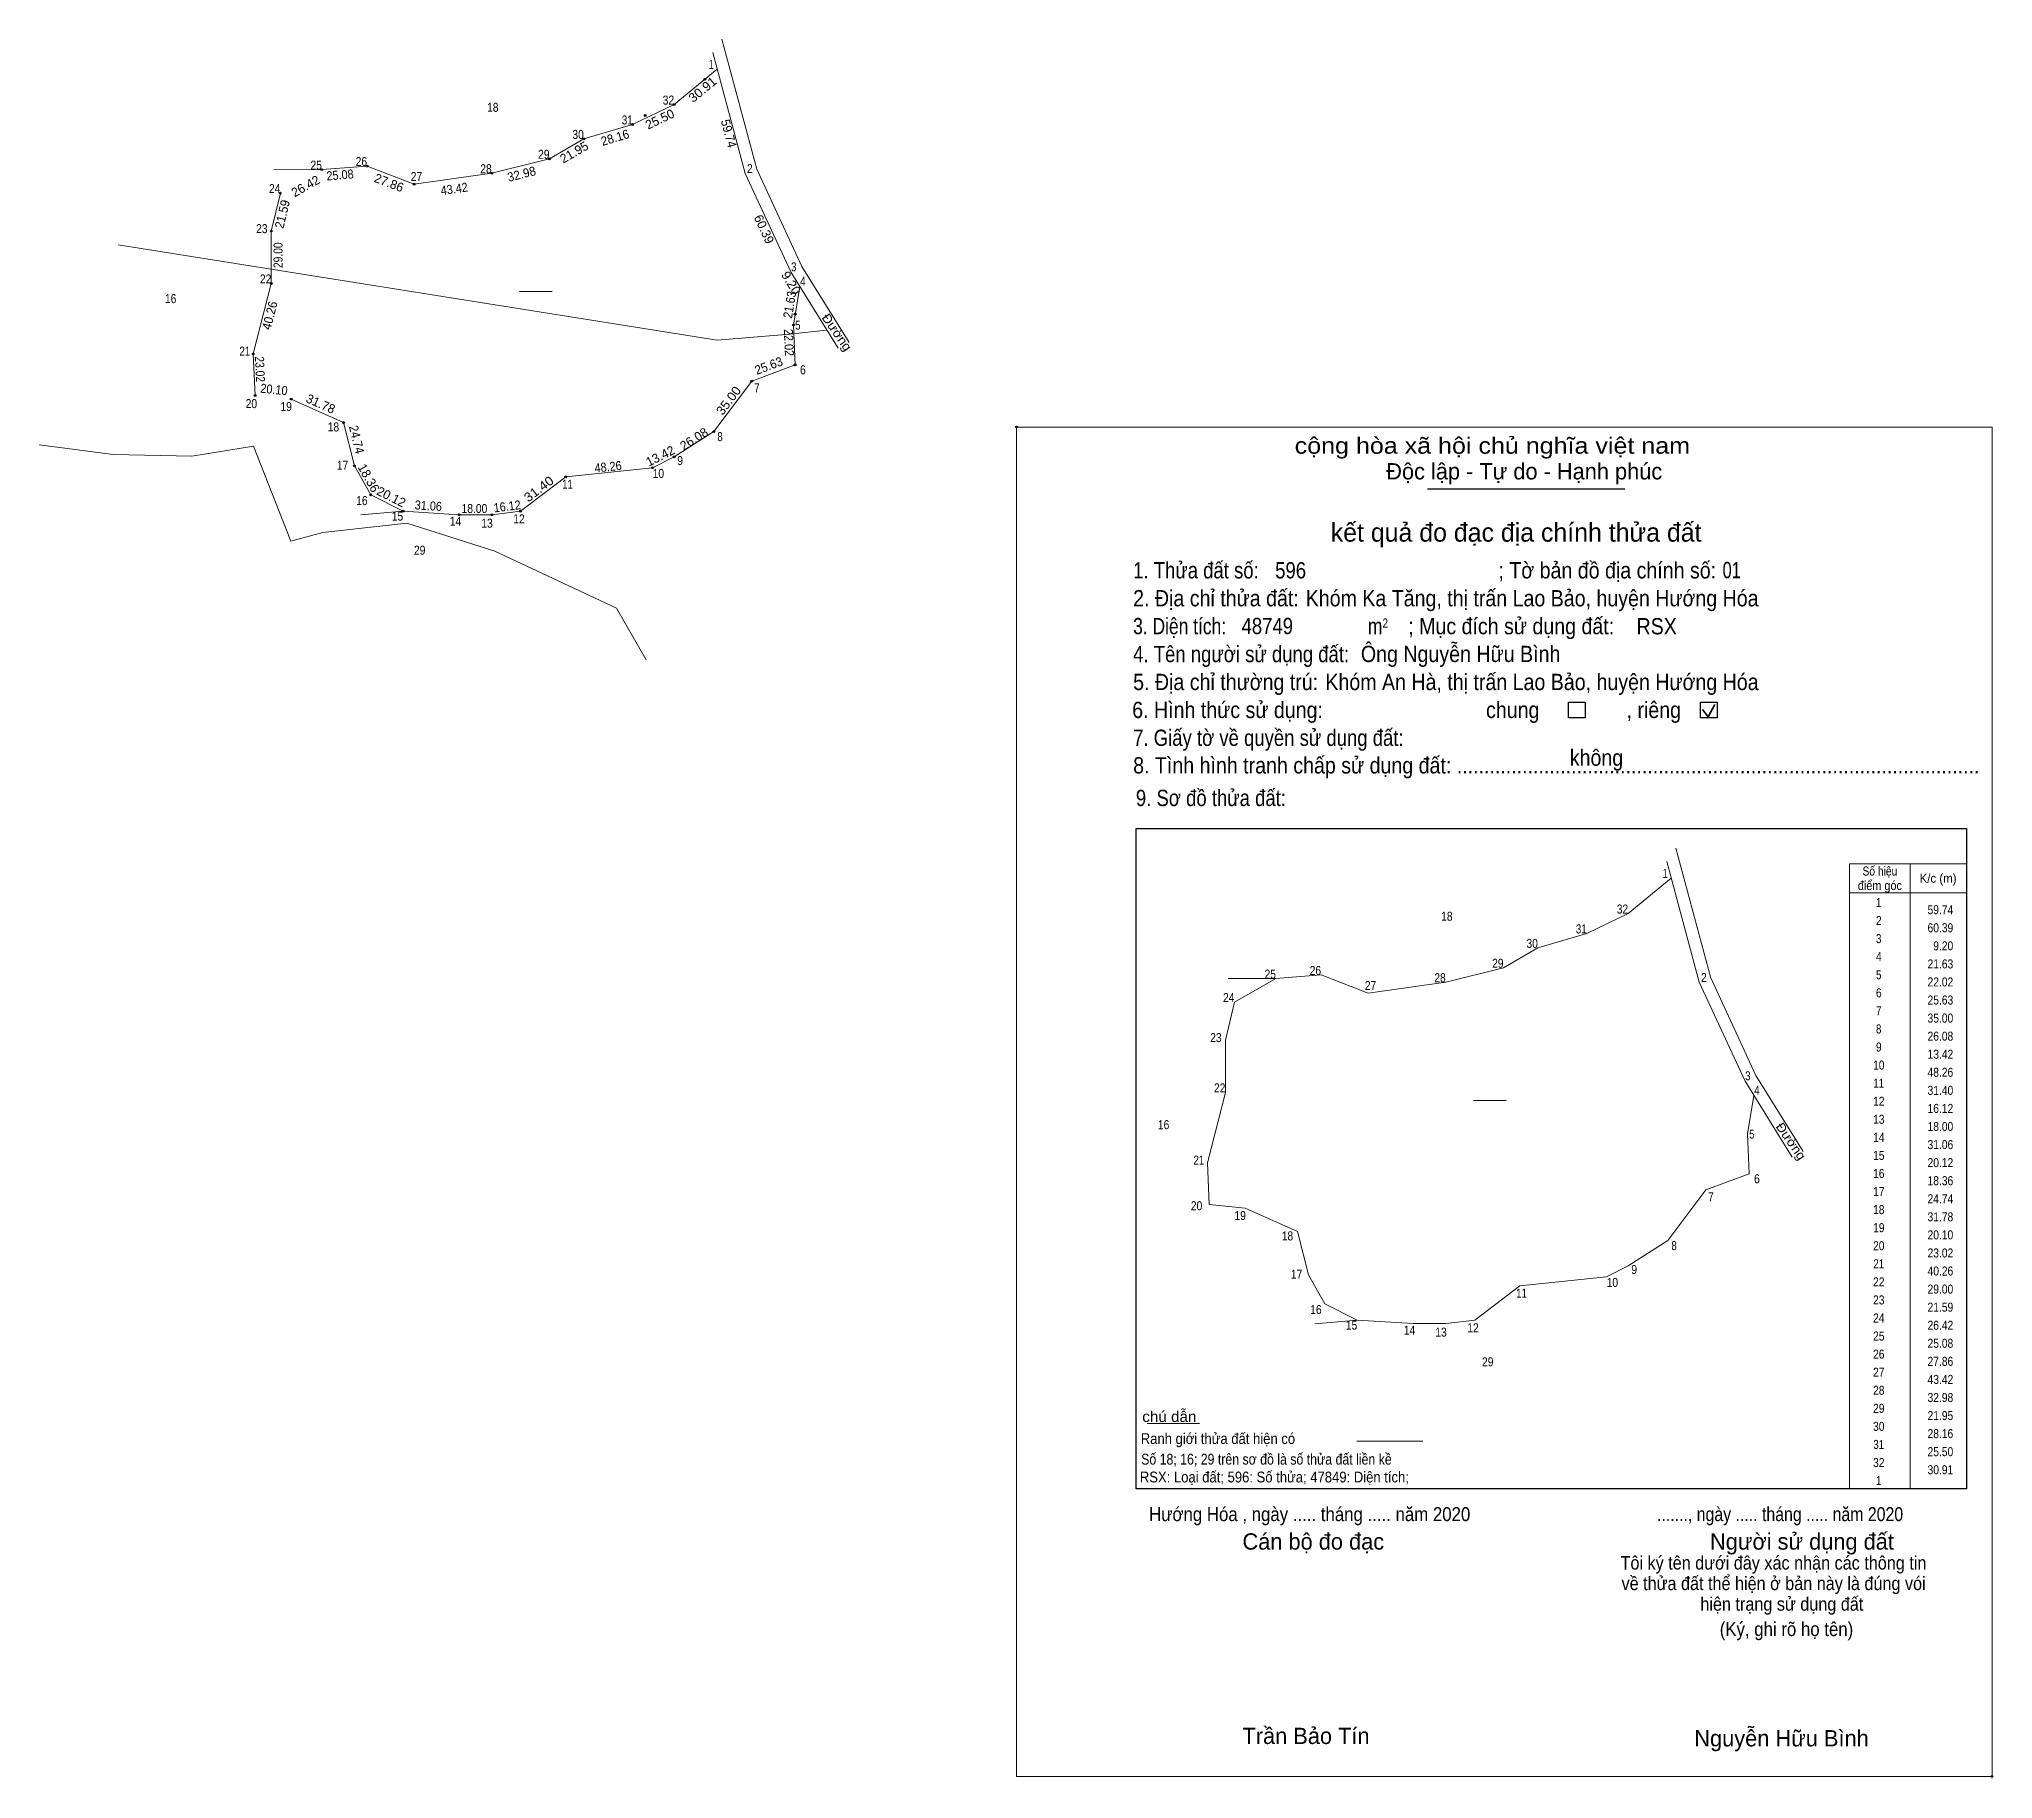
# Model space of a CAD drawing. Header units: centimetres. Extents: x 536072 to 541537, y 1838884 to 1841797.
# Drawn here: x 538262 to 539344, y 1840682 to 1841645 of the extents above; entities that cross this region are included whole.
import ezdxf
from ezdxf.enums import TextEntityAlignment as Align

# ---------------------------------------------------------------- set-up
doc = ezdxf.new("R2010")
doc.units = ezdxf.units.CM
doc.header["$LTSCALE"] = 2
doc.header["$PDMODE"] = 32
doc.header["$PDSIZE"] = 1
for name, color, linetype, lineweight in [('12', 7, 'Continuous', 13), ('17', 7, 'Continuous', 13), ('2', 7, 'Continuous', 25), ('28', 7, 'Continuous', 13), ('6', 7, 'Continuous', 13), ('63', 7, 'Continuous', 13)]:
    doc.layers.add(name, color=color, linetype=linetype, lineweight=lineweight)
doc.layers.add('7', color=7, linetype='Continuous')

msp = doc.modelspace()

# ---------------------------------------------------------------- texts
at = {"layer": '2'}
for s, height, width, p in [('cộng hòa xã hội chủ nghĩa việt nam', 9.014, 1.15, (538957.52, 1841415.76)), ('1. Thửa đất số:', 9.014, 0.85, (538868.1, 1841346.74)), ('; Tờ bản đồ địa chính số:', 9.014, 0.9, (539070.34, 1841346.74)), ('596', 9.02, 0.85, (538946.72, 1841346.74)), ('01', 9.02, 0.75, (539194.42, 1841346.86)), ('2. Địa chỉ thửa đất:', 9.014, 0.9, (538868.1, 1841331.28)), ('Khóm Ka Tăng, thị trấn Lao Bảo, huyện Hướng Hóa', 9.01, 0.9, (538963.64, 1841331.28)), ('3. Diện tích:', 9.014, 0.8, (538868.1, 1841315.82)), ('48749', 9.02, 0.85, (538928.1, 1841315.9)), ('2', 5.151, 0.8, (539006.14, 1841319.44)), ('; Mục đích sử dụng đất:', 9.014, 0.9, (539020.38, 1841315.82)), ('RSX', 9.01, 0.9, (539146.78, 1841315.76)), ('m', 9.014, 0.8, (538998.04, 1841315.82)), ('4. Tên người sử dụng đất:', 9.014, 0.85, (538868.1, 1841300.38)), ('Ông Nguyễn Hữu Bình', 9.02, 0.9, (538994.16, 1841300.44)), ('5. Địa chỉ thường trú:', 9.014, 0.9, (538868.1, 1841284.92)), ('Khóm An Hà, thị trấn Lao Bảo, huyện Hướng Hóa', 9.01, 0.9, (538974.52, 1841284.92)), ('6. Hình thức sử dụng:', 9.014, 0.9, (538867.58, 1841269.46)), ('chung                , riêng', 9.014, 0.9, (539063.46, 1841269.46)), ('7. Giấy tờ về quyền sử dụng đất:', 9.014, 0.85, (538868.1, 1841254.02)), ('8. Tình hình tranh chấp sử dụng đất: ................................................................................................', 9.014, 0.9, (538868.1, 1841238.76)), ('không', 9.015, 0.9, (539109.82, 1841243.02)), ('9. Sơ đồ thửa đất:', 9.014, 0.85, (538869.61, 1841220.72)), ('Hướng Hóa , ngày ..... tháng ..... năm 2020', 7.73, 0.9, (538876.92, 1840824.92)), ('......., ngày ..... tháng ..... năm 2020', 7.73, 0.85, (539158.1, 1840824.92)), ('(Ký, ghi rõ họ tên)', 7.727, 0.9, (539192.82, 1840761.3))]:
    msp.add_text(s, height=height, dxfattribs=dict(at, width=width)).set_placement(p)
for s, height, p in [('Độc lập - Tự do - Hạnh phúc', 9.014, (539008.2, 1841401.54)), ('Cán bộ đo đạc', 9.015, (538928.62, 1840809.14)), ('Người sử dụng đất', 9.014, (539187.46, 1840809.14)), ('Trần Bảo Tín', 9.01, (538928.64, 1840701.54)), ('Nguyễn Hữu Bình', 9.02, (539178.74, 1840700.22))]:
    msp.add_text(s, height=height, dxfattribs=at).set_placement(p)
for s, height, p in [('kết quả đo đạc địa chính thửa đất', 10.3, (539080.11, 1841367.08)), ('.', 2.576, (539343.514, 1840682.22))]:
    msp.add_text(s, height=height, dxfattribs=at).set_placement(p, align=Align.CENTER)
at = {"layer": '2', "width": 0.9}
for s, p in [('Tôi ký tên dưới đây xác nhận các thông tin', (539222.57, 1840798.12)), ('về thửa đất thể hiện ở bản này là đúng vói', (539222.65, 1840786.74)), ('hiện trạng sử dụng đất', (539227.21, 1840775.34))]:
    msp.add_text(s, height=7.447, dxfattribs=at).set_placement(p, align=Align.CENTER)
at = {"layer": '6'}
for s, width, p in [('chú dẫn', 1.05, (538873.16, 1840879.78)), ('Ranh giới thửa đất hiện có ', 0.9, (538872.32, 1840867.6)), ('Số 18; 16; 29 trên sơ đồ là số thửa đất liền kề', 0.85, (538872.53, 1840856.21)), ('RSX: Loại đất; 596: Số thửa; 47849: Diện tích;', 0.9, (538871.81, 1840846.33))]:
    msp.add_text(s, height=6, dxfattribs=dict(at, width=width)).set_placement(p)
at = {"layer": '63'}
for s, width, p in [(' 1', 0.75, (538635.88, 1841628.74)), (' 18', 0.85, (538516.77, 1841605.03)), (' 32', 0.85, (538614, 1841609)), (' 30', 0.85, (538564, 1841590)), (' 31', 0.8, (538591, 1841598)), (' 29', 0.85, (538545, 1841579)), (' 25', 0.85, (538419, 1841573)), (' 26', 0.85, (538444, 1841575)), (' 28', 0.85, (538513, 1841571)), (' 2', 0.85, (538657.48, 1841571.13)), (' 24', 0.85, (538396, 1841560)), (' 27', 0.85, (538474.52, 1841566.69)), (' 23', 0.85, (538388.92, 1841537.86)), (' 3', 0.8, (538681.72, 1841516.71)), (' 22', 0.85, (538391, 1841510)), (' 4', 0.85, (538686.85, 1841508.7)), (' 16', 0.85, (538338.43, 1841499.13)), (' 5', 0.8, (538683.95, 1841484.45)), (' 21', 0.8, (538379.3, 1841470.05)), (' 6', 0.85, (538686.84, 1841459.71)), (' 7', 0.8, (538661.33, 1841449.77)), (' 20', 0.85, (538383.13, 1841441)), (' 19', 0.85, (538402.37, 1841439.39)), (' 18', 0.85, (538428.54, 1841428.09)), (' 8', 0.8, (538640.9, 1841422.71)), (' 17', 0.85, (538433.6, 1841406.92)), (' 9', 0.85, (538618.9, 1841409.46)), (' 11', 0.8, (538557.95, 1841396.39)), (' 10', 0.85, (538608.41, 1841402.33)), (' 16', 0.85, (538444.3, 1841387.33)), (' 15', 0.85, (538464, 1841378.71)), (' 14', 0.85, (538496.13, 1841375.95)), (' 13', 0.85, (538513.56, 1841374.82)), (' 12', 0.85, (538531.26, 1841377.2)), ('29', 0.85, (538476.29, 1841359.87)), (' 1', 0.75, (539164.03, 1841180.95)), (' 18', 0.85, (539044.93, 1841157.25)), (' 32', 0.85, (539142.15, 1841161.21)), ('59.74', 0.85, (539322.09, 1841160.86)), (' 31', 0.8, (539119.15, 1841150.21)), ('60.39', 0.85, (539322.09, 1841150.86)), (' 30', 0.85, (539092.15, 1841142.21)), ('9.20', 0.85, (539322.09, 1841140.86)), (' 25', 0.85, (538947.15, 1841125.21)), (' 26', 0.85, (538972.15, 1841127.21)), (' 29', 0.85, (539073.15, 1841131.21)), ('21.63', 0.85, (539322.09, 1841130.86)), (' 27', 0.85, (539002.67, 1841118.9)), (' 28', 0.85, (539041.15, 1841123.21)), (' 2', 0.85, (539185.63, 1841123.34)), ('22.02', 0.85, (539322.09, 1841120.86)), (' 24', 0.85, (538924.15, 1841112.21)), ('25.63', 0.85, (539322.09, 1841110.86)), ('35.00', 0.85, (539322.09, 1841100.86)), (' 23', 0.85, (538917.07, 1841090.07)), ('26.08', 0.85, (539322.09, 1841090.86)), ('13.42', 0.85, (539322.09, 1841080.86)), ('48.26', 0.85, (539322.09, 1841070.86)), (' 22', 0.85, (538919.15, 1841062.21)), (' 3', 0.8, (539209.87, 1841068.92)), (' 4', 0.85, (539215, 1841060.91)), ('31.40', 0.85, (539322.09, 1841060.86)), ('16.12', 0.85, (539322.09, 1841050.86)), (' 16', 0.85, (538888.11, 1841041.88)), ('18.00', 0.85, (539322.09, 1841040.86)), (' 5', 0.8, (539212.1, 1841036.66)), ('31.06', 0.85, (539322.09, 1841030.86)), (' 21', 0.8, (538907.45, 1841022.26)), ('20.12', 0.85, (539322.09, 1841020.86)), (' 6', 0.85, (539214.99, 1841011.92)), ('18.36', 0.85, (539322.09, 1841010.86)), (' 20', 0.85, (538906.37, 1840997)), (' 7', 0.8, (539189.48, 1841001.98)), ('24.74', 0.85, (539322.09, 1841000.86)), (' 19', 0.85, (538930.52, 1840991.6)), ('31.78', 0.85, (539322.09, 1840990.86)), (' 18', 0.85, (538956.69, 1840980.3)), (' 8', 0.8, (539169.05, 1840974.92)), ('20.10', 0.85, (539322.09, 1840980.86)), (' 9', 0.85, (539147.05, 1840961.67)), ('23.02', 0.85, (539322.09, 1840970.86)), (' 17', 0.85, (538961.75, 1840959.13)), (' 10', 0.85, (539136.56, 1840954.54)), ('40.26', 0.85, (539322.09, 1840960.86)), ('29.00', 0.85, (539322.09, 1840950.86)), (' 11', 0.8, (539086.1, 1840948.6)), ('21.59', 0.85, (539322.09, 1840940.86)), (' 16', 0.85, (538972.45, 1840939.54)), (' 15', 0.85, (538992.15, 1840930.92)), (' 15', 0.85, (538992.16, 1840930.93)), (' 12', 0.85, (539059.41, 1840929.41)), ('26.42', 0.85, (539322.09, 1840930.86)), (' 14', 0.85, (539024.28, 1840928.16)), (' 13', 0.85, (539041.71, 1840927.03)), ('25.08', 0.85, (539322.09, 1840920.86)), ('29', 0.85, (539067.55, 1840910.57)), ('27.86', 0.85, (539322.09, 1840910.86)), ('43.42', 0.85, (539322.09, 1840900.86)), ('32.98', 0.85, (539322.09, 1840890.86)), ('21.95', 0.85, (539322.09, 1840880.86)), ('28.16', 0.85, (539322.09, 1840870.86)), ('25.50', 0.85, (539322.09, 1840860.86)), ('30.91', 0.85, (539322.09, 1840850.86))]:
    msp.add_text(s, height=5, dxfattribs=dict(at, width=width)).set_placement(p, align=Align.RIGHT)
for s, rotation, width, p in [('30.91', 39.473, 1.05, (538631.286, 1841615.413)), ('28.16', 16.504, 0.95, (538581.98, 1841588.353)), ('59.74', 285.018, 0.95, (538641.817, 1841592.353)), ('25.08', 4.574, 0.9, (538429.236, 1841567.598)), ('32.98', 14.036, 0.95, (538530.164, 1841568.163)), ('43.42', 7.943, 0.9, (538492.595, 1841559.931)), ('21.59', 76.608, 0.95, (538399.483, 1841547.816)), ('29.00', 90, 0.85, (538397.22, 1841525.63)), ('9.20', 301.807, 1.05, (538676.578, 1841509.023)), ('40.26', 75.619, 0.95, (538392.571, 1841491.679)), ('21.63', 80.525, 0.9, (538680.423, 1841497.878)), ('Đường', 304.774, 1.1, (538702.059, 1841481.556)), ('22.02', 272.603, 0.9, (538675.035, 1841477.204)), ('23.02', 272.49, 0.85, (538382.25, 1841462.409)), ('25.63', 20.556, 0.95, (538667.227, 1841462.144)), ('20.10', 354.289, 0.9, (538392.246, 1841448.851)), ('35.00', 53.13, 1.05, (538646.116, 1841443.675)), ('24.74', 284.036, 0.95, (538435.845, 1841423.031)), ('48.26', 5.947, 0.9, (538577.681, 1841406.088)), ('31.40', 37.235, 1.1, (538540.552, 1841394.27)), ('31.06', 356.309, 0.9, (538477.769, 1841384.503)), ('16.12', 7.125, 0.9, (538521.875, 1841384.169)), ('Đường', 304.774, 1.1, (539230.209, 1841033.766))]:
    msp.add_text(s, height=5, rotation=rotation, dxfattribs=dict(at, width=width)).set_placement(p, align=Align.CENTER)
for s, rotation, p in [('25.50', 25.56, (538607.156, 1841598.722)), ('21.95', 30.069, (538559.892, 1841580.5)), ('26.42', 29.476, (538411.185, 1841561.72)), ('27.86', 338.962, (538455.248, 1841563.431)), ('60.39', 294.842, (538661.505, 1841538.995)), ('31.78', 335.854, (538417.332, 1841441.115)), ('26.08', 32.471, (538626.338, 1841421.858)), ('13.42', 26.565, (538607.422, 1841412.306)), ('18.36', 299.358, (538442.747, 1841401.101)), ('20.12', 333.435, (538456.302, 1841389.634))]:
    msp.add_text(s, height=5, rotation=rotation, dxfattribs=at).set_placement(p, align=Align.CENTER)
for s, width, p in [('18.00', 0.85, (538503.43, 1841382.94)), ('Số hiệu', 0.85, (539281.485, 1841182.26)), ('K/c (m)', 0.95, (539313.695, 1841178.26)), ('điểm góc', 0.9, (539281.495, 1841174.26)), (' 1', 0.75, (539280.09, 1841164.86)), (' 2', 0.85, (539280.09, 1841154.86)), (' 4', 0.85, (539280.09, 1841134.86)), (' 3', 0.8, (539280.095, 1841144.86)), (' 5', 0.8, (539280.095, 1841124.86)), (' 6', 0.85, (539280.095, 1841114.86)), (' 7', 0.8, (539280.09, 1841104.86)), (' 8', 0.8, (539280.09, 1841094.86)), (' 9', 0.85, (539280.09, 1841084.86)), (' 10', 0.85, (539280.085, 1841074.86)), (' 11', 0.8, (539280.085, 1841064.86)), (' 12', 0.85, (539280.095, 1841054.86)), (' 13', 0.85, (539280.09, 1841044.86)), (' 14', 0.85, (539280.085, 1841034.86)), (' 15', 0.85, (539280.09, 1841024.86)), (' 16', 0.85, (539280.09, 1841014.86)), (' 17', 0.85, (539280.095, 1841004.86)), (' 18', 0.85, (539280.095, 1840994.86)), (' 19', 0.85, (539280.085, 1840984.86)), (' 20', 0.85, (539280.085, 1840974.86)), (' 21', 0.8, (539280.085, 1840964.86)), (' 22', 0.85, (539280.095, 1840954.86)), (' 23', 0.85, (539280.09, 1840944.86)), (' 24', 0.85, (539280.085, 1840934.86)), (' 25', 0.85, (539280.09, 1840924.86)), (' 26', 0.85, (539280.09, 1840914.86)), (' 27', 0.85, (539280.095, 1840904.86)), (' 28', 0.85, (539280.095, 1840894.86)), (' 29', 0.85, (539280.085, 1840884.86)), (' 30', 0.85, (539280.085, 1840874.86)), (' 31', 0.8, (539280.085, 1840864.86)), (' 32', 0.85, (539280.095, 1840854.86)), (' 1', 0.75, (539280.09, 1840844.86))]:
    msp.add_text(s, height=5, dxfattribs=dict(at, width=width)).set_placement(p, align=Align.CENTER)

# ---------------------------------------------------------------- linework, layer by layer
at = {"layer": '12'}
for points in [[(538306.3, 1841531.44), (538637.73, 1841478.63), (538678, 1841482), (538698.11, 1841484.17)], [(538598.5, 1841301.69), (538582.1, 1841330.33), (538514.71, 1841361.76), (538466.01, 1841377.26), (538419.57, 1841372.24), (538401.86, 1841367.4), (538381.09, 1841419.98), (538346.93, 1841414.44), (538303.52, 1841415.42), (538262.43, 1841420.72)]]:
    msp.add_lwpolyline(points, dxfattribs=at)
at = {"layer": '17'}
msp.add_line((538875.8, 1840878.95), (538904.76, 1840878.95), dxfattribs=at)
at = {"layer": '2'}
for p, q in [((539030.99, 1841396.28), (539140.2, 1841396.28)), ((538869.76, 1841208.31), (539329.51, 1841208.31)), ((539329.51, 1841208.31), (539329.51, 1840842.78))]:
    msp.add_line(p, q, dxfattribs=at)
at = {"layer": '2', "lineweight": 35}
for p, q in [((539183.31, 1841274.2), (539186.38, 1841270.21)), ((539186.38, 1841270.21), (539190.12, 1841276.9))]:
    msp.add_line(p, q, dxfattribs=at)
at = {"layer": '2', "lineweight": 13}
msp.add_lwpolyline([(538803.54, 1841430.54), (539343.57, 1841430.54), (539343.57, 1840683.61), (538803.54, 1840683.61)], close=True, dxfattribs=at)
at = {"layer": '2'}
for points in [[(539109.13, 1841278.19), (539118.41, 1841278.19), (539118.41, 1841269.54), (539109.13, 1841269.54)], [(539182.1, 1841278.19), (539191.38, 1841278.19), (539191.38, 1841269.54), (539182.1, 1841269.54)]]:
    msp.add_lwpolyline(points, close=True, dxfattribs=at)
msp.add_lwpolyline([(539329.51, 1840842.78), (538869.76, 1840842.78), (538869.76, 1841208.31)], dxfattribs=at)
for p in [(538803.54, 1841430.54), (539343.56, 1840683.61)]:
    msp.add_point(p, dxfattribs=at)
at = {"layer": '28'}
for p, q in [((538659.77, 1841573.21), (538640.43, 1841645.28)), ((538684.73, 1841519.34), (538659.73, 1841573.34)), ((538684.73, 1841519.34), (538659.73, 1841573.34)), ((538710.85, 1841477.24), (538684.69, 1841519.43)), ((539187.93, 1841125.43), (539168.6, 1841197.5)), ((539212.9, 1841071.56), (539187.9, 1841125.56)), ((539212.9, 1841071.56), (539187.9, 1841125.56)), ((539239.01, 1841029.46), (539212.86, 1841071.65))]:
    msp.add_line(p, q, dxfattribs=at)
for points in [[(538635.4, 1841637.79), (538653.34, 1841570.95), (538678.71, 1841516.15), (538704.71, 1841474.2)], [(539163.57, 1841190.01), (539181.51, 1841123.17), (539206.88, 1841068.37), (539232.88, 1841026.42)]]:
    msp.add_lwpolyline(points, dxfattribs=at)
at = {"layer": '6'}
msp.add_line((538991.88, 1840869.11), (539028.44, 1840869.11), dxfattribs=at)
for points in [[(538419, 1841573), (538444, 1841575), (538470, 1841565), (538513, 1841571), (538545, 1841579), (538564, 1841590), (538591, 1841598), (538614, 1841609), (538637.86, 1841628.65)], [(538382, 1841448), (538381, 1841471), (538391, 1841510), (538391, 1841539), (538396, 1841560)], [(538683.56, 1841508.33), (538680, 1841487), (538681, 1841465), (538657, 1841456), (538636, 1841428), (538614, 1841414), (538602, 1841408), (538554, 1841403), (538529, 1841384), (538513, 1841382), (538495, 1841382), (538464, 1841384), (538446, 1841393), (538437, 1841409), (538431, 1841433), (538402, 1841446)], [(539211.73, 1841060.56), (539208.17, 1841039.23), (539209.17, 1841017.23), (539185.17, 1841008.23), (539164.17, 1840980.23), (539142.17, 1840966.23), (539130.17, 1840960.23), (539082.17, 1840955.23), (539057.17, 1840936.23), (539041.17, 1840934.23), (539023.17, 1840934.23), (538992.17, 1840936.23), (538974.17, 1840945.23), (538965.17, 1840961.23), (538959.17, 1840985.23), (538930.17, 1840998.23), (538910.17, 1841000.23), (538909.17, 1841023.23), (538919.17, 1841062.23), (538919.17, 1841091.23), (538924.17, 1841112.23), (538947.17, 1841125.23), (538972.17, 1841127.23), (538998.17, 1841117.23), (539041.17, 1841123.23), (539073.17, 1841131.23), (539092.17, 1841142.23), (539119.17, 1841150.23), (539142.17, 1841161.23), (539166.03, 1841180.88)]]:
    msp.add_lwpolyline(points, dxfattribs=at)
at = {"layer": '63'}
for p, q in [((538419, 1841573), (538392.47, 1841572.97)), ((538528.3, 1841505.51), (538546.5, 1841505.51)), ((538464, 1841384), (538440.46, 1841381.97)), ((539298.31, 1841188.78), (539298.31, 1840842.78)), ((539298.31, 1841188.78), (539298.31, 1840842.78)), ((539264.71, 1841172.78), (539329.51, 1841172.78)), ((538947.17, 1841125.23), (538920.64, 1841125.2)), ((539056.47, 1841057.74), (539074.67, 1841057.74)), ((538992.17, 1840936.23), (538968.63, 1840934.2))]:
    msp.add_line(p, q, dxfattribs=at)
msp.add_lwpolyline([(539264.71, 1841188.78), (539329.51, 1841188.78), (539329.51, 1840842.78), (539264.71, 1840842.78)], close=True, dxfattribs=at)
at = {"layer": '7'}
for p in [(538631, 1841623), (538614, 1841609), (538591, 1841598), (538598, 1841603), (538564, 1841590), (538419, 1841573), (538444, 1841575), (538545, 1841579), (538470, 1841565), (538513, 1841571), (538396, 1841560), (538391, 1841539), (538391, 1841510), (538680, 1841487), (538681, 1841493), (538381, 1841471), (538681, 1841465), (538657, 1841456), (538382, 1841448), (538402, 1841446), (538431, 1841433), (538636, 1841428), (538614, 1841414), (538437, 1841409), (538554, 1841403), (538602, 1841408), (538446, 1841393), (538464, 1841384), (538495, 1841382), (538513, 1841382), (538529, 1841384)]:
    msp.add_point(p, dxfattribs=at)

msp.set_redraw_order([(e.dxf.handle, doc.entitydb.next_handle()) for e in msp.query("TEXT MTEXT ATTDEF DIMENSION ARC_DIMENSION")])  # texts and dimensions are drawn at this point

doc.saveas('drawing.dxf')
